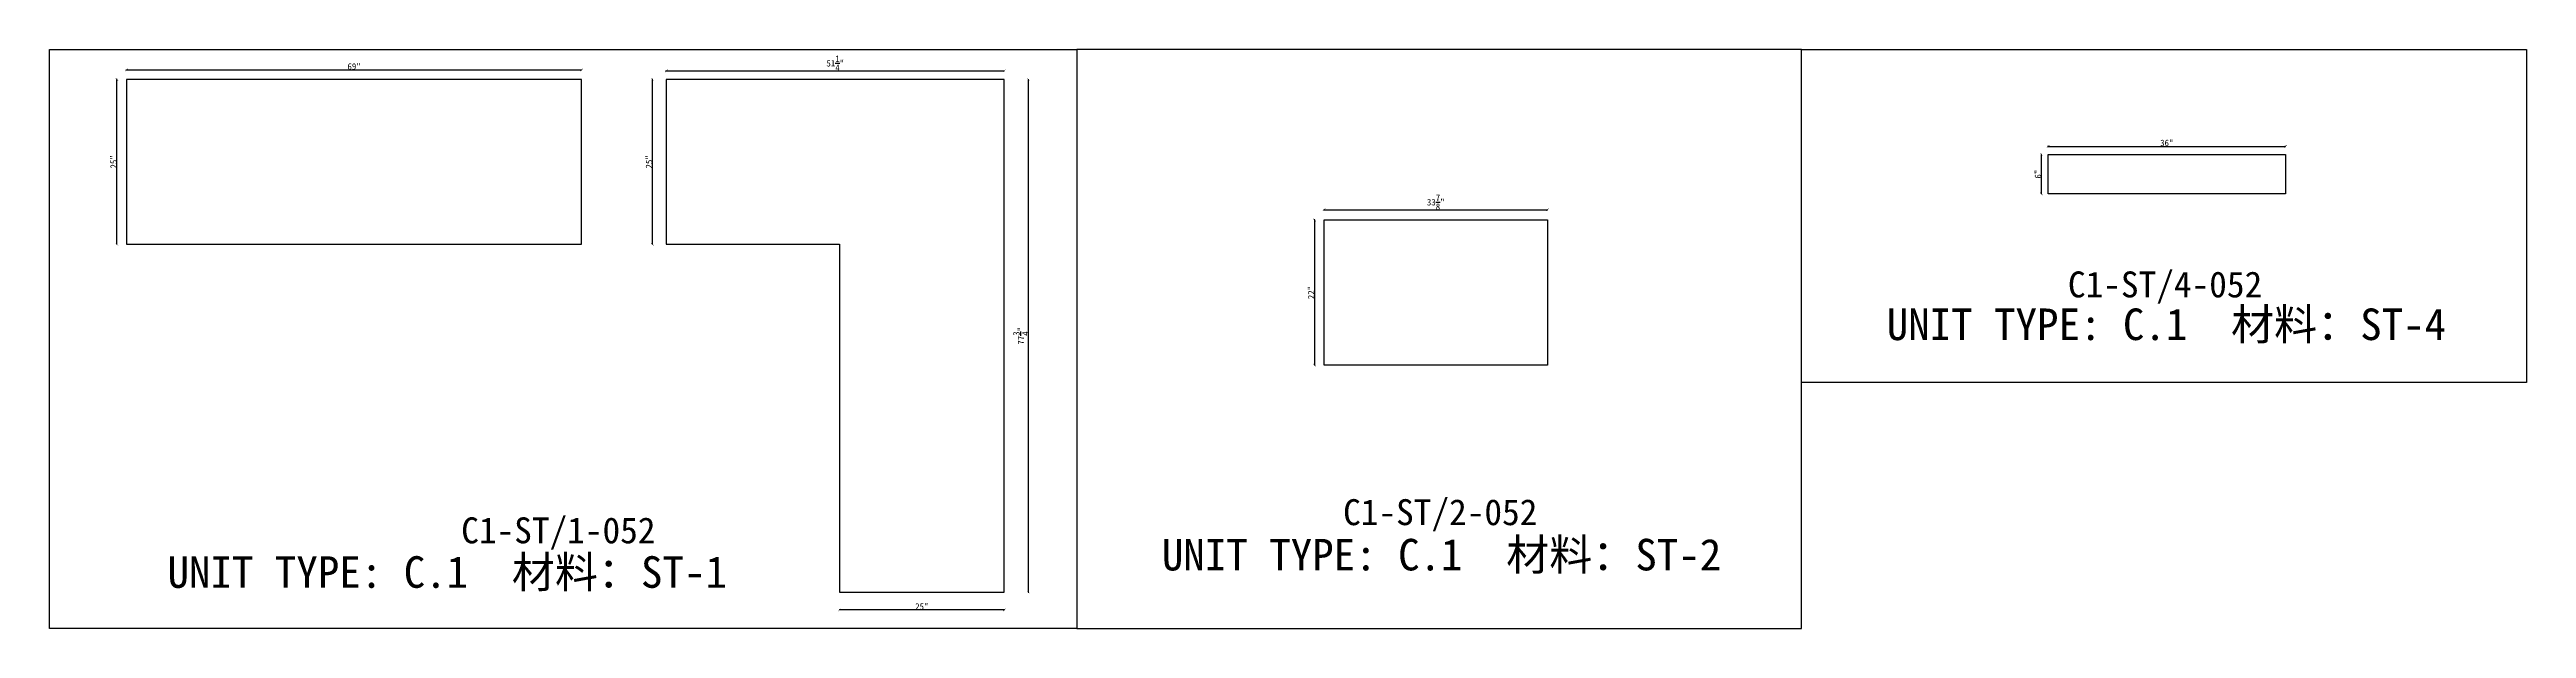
# Model space of a CAD drawing. Header units: millimetres. Extents: x -46966 to 138077, y -48408 to 2116.
# Drawn here: x 3188 to 12728, y -37711 to -35482 of the extents above; entities that cross this region are included whole.
import ezdxf
from ezdxf.enums import TextEntityAlignment as Align

# ---------------------------------------------------------------- set-up
doc = ezdxf.new("R2010")
doc.units = ezdxf.units.MM
doc.layers.add('PART_NUMBER', color=3, linetype='Continuous')
doc.styles.add('样式 1', font='')
doc.styles.get('样式 1').set_extended_font_data('NSimSun')
doc.dimstyles.new('副本 ISO-25', dxfattribs={"dimtxt": 25, "dimasz": 10, "dimexe": 1.5, "dimexo": 0.5, "dimtad": 1, "dimlfac": 0.03937, "dimlunit": 5, "dimtxsty": '样式 1', "dimblk": 'ARCHTICK', "dimcen": 2.5, "dimclrd": 256, "dimclrt": 1, "dimazin": 3, "dimtfac": 1, "dimtmove": 0, "dimatfit": 3, "dimfxlon": 1})

msp = doc.modelspace()

# ---------------------------------------------------------------- texts
at = {"style": '样式 1'}
for s, p in [('UNIT TYPE: C.1', (10263.906, -36600.727)), ('材料：ST-4', (11590.187, -36600.727)), ('UNIT TYPE: C.1', (7472.032, -37487.905)), ('材料：ST-2', (8798.313, -37487.905)), ('UNIT TYPE: C.1', (3641.946, -37554.859)), ('材料：ST-1', (4968.227, -37554.859))]:
    msp.add_text(s, height=121.5865, dxfattribs=at).set_placement(p)
at = {"layer": 'PART_NUMBER', "color": 3, "style": '样式 1'}
for s, p in [('C1-ST/4-052', (11336.142, -36386.4)), ('C1-ST/2-052', (8544.268, -37263.57)), ('C1-ST/1-052', (5147.386, -37333.57))]:
    msp.add_text(s, height=100, dxfattribs=at).set_placement(p, align=Align.MIDDLE_CENTER)

# ---------------------------------------------------------------- blocks, each defined once
blk = doc.blocks.new('_ArchTick')
at = {"color": 0, "linetype": 'ByBlock', "const_width": 0.15}
blk.add_lwpolyline([(-0.5, -0.5), (0.5, 0.5)], dxfattribs=at)
blk = doc.blocks.new('*D683')
at = {"color": 0, "lineweight": -2, "transparency": 16777216}
for p, q in [((3448.3, -35596.8), (3445.8, -35596.8)), ((3448.3, -36231.8), (3445.8, -36231.8))]:
    blk.add_line(p, q, dxfattribs=at)
at = {"lineweight": -2, "transparency": 16777216}
blk.add_line((3447.3, -36231.8), (3447.3, -35596.8), dxfattribs=at)
at = {"layer": 'Defpoints', "color": 0, "transparency": 16777216}
for p in [(3447.3, -35596.8), (3484.3, -35596.8), (3484.3, -36231.8)]:
    blk.add_point(p, dxfattribs=at)
at = {"lineweight": -2, "transparency": 16777216, "xscale": 10, "yscale": 10, "zscale": 10}
for p, rotation in [((3447.3, -35596.8), 90), ((3447.3, -36231.8), 270)]:
    blk.add_blockref('_ArchTick', p, dxfattribs=dict(at, rotation=rotation))
at = {"color": 1, "transparency": 16777216, "insert": (3434.2, -35914.3), "char_height": 25, "attachment_point": 5, "rotation": 90, "style": '样式 1'}
blk.add_mtext('\\A1;25"', dxfattribs=at)
blk = doc.blocks.new('*D684')
at = {"color": 0, "lineweight": -2, "transparency": 16777216}
for p, q in [((3484.3, -35561.4), (3484.3, -35558.9)), ((5236.9, -35561.4), (5236.9, -35558.9))]:
    blk.add_line(p, q, dxfattribs=at)
at = {"lineweight": -2, "transparency": 16777216}
blk.add_line((3484.3, -35560.4), (5236.9, -35560.4), dxfattribs=at)
at = {"layer": 'Defpoints', "color": 0, "transparency": 16777216}
for p in [(5236.9, -35560.4), (3484.3, -35596.8), (5236.9, -35596.8)]:
    blk.add_point(p, dxfattribs=at)
at = {"lineweight": -2, "transparency": 16777216, "xscale": 10, "yscale": 10, "zscale": 10, "rotation": 180}
blk.add_blockref('_ArchTick', (3484.3, -35560.4), dxfattribs=at)
at = {"lineweight": -2, "transparency": 16777216, "xscale": 10, "yscale": 10, "zscale": 10}
blk.add_blockref('_ArchTick', (5236.9, -35560.4), dxfattribs=at)
at = {"color": 1, "transparency": 16777216, "insert": (4360.6, -35547.3), "char_height": 25, "attachment_point": 5, "style": '样式 1'}
blk.add_mtext('\\A1;69"', dxfattribs=at)
blk = doc.blocks.new('*D685')
at = {"color": 0, "lineweight": -2, "transparency": 16777216}
for p, q in [((5563.2, -35564.6), (5563.2, -35562.1)), ((6864.9, -35564.6), (6864.9, -35562.1))]:
    blk.add_line(p, q, dxfattribs=at)
at = {"lineweight": -2, "transparency": 16777216}
blk.add_line((5563.2, -35563.6), (6864.9, -35563.6), dxfattribs=at)
at = {"layer": 'Defpoints', "color": 0, "transparency": 16777216}
for p in [(6864.9, -35563.6), (5563.2, -35596.8), (6864.9, -35596.8)]:
    blk.add_point(p, dxfattribs=at)
at = {"lineweight": -2, "transparency": 16777216, "xscale": 10, "yscale": 10, "zscale": 10, "rotation": 180}
blk.add_blockref('_ArchTick', (5563.2, -35563.6), dxfattribs=at)
at = {"lineweight": -2, "transparency": 16777216, "xscale": 10, "yscale": 10, "zscale": 10}
blk.add_blockref('_ArchTick', (6864.9, -35563.6), dxfattribs=at)
at = {"color": 1, "transparency": 16777216, "insert": (6214, -35534.6), "char_height": 25, "attachment_point": 5, "style": '样式 1'}
blk.add_mtext('\\A1;51{\\H1x;\\S1/4;}"', dxfattribs=at)
blk = doc.blocks.new('*D686')
at = {"color": 0, "lineweight": -2, "transparency": 16777216}
for p, q in [((5510.7, -35596.8), (5508.2, -35596.8)), ((5510.7, -36231.8), (5508.2, -36231.8))]:
    blk.add_line(p, q, dxfattribs=at)
at = {"lineweight": -2, "transparency": 16777216}
blk.add_line((5509.7, -36231.8), (5509.7, -35596.8), dxfattribs=at)
at = {"layer": 'Defpoints', "color": 0, "transparency": 16777216}
for p in [(5509.7, -35596.8), (5563.2, -35596.8), (5563.2, -36231.8)]:
    blk.add_point(p, dxfattribs=at)
at = {"lineweight": -2, "transparency": 16777216, "xscale": 10, "yscale": 10, "zscale": 10}
for p, rotation in [((5509.7, -35596.8), 90), ((5509.7, -36231.8), 270)]:
    blk.add_blockref('_ArchTick', p, dxfattribs=dict(at, rotation=rotation))
at = {"color": 1, "transparency": 16777216, "insert": (5496.6, -35914.3), "char_height": 25, "attachment_point": 5, "rotation": 90, "style": '样式 1'}
blk.add_mtext('\\A1;25"', dxfattribs=at)
blk = doc.blocks.new('*D679')
at = {"color": 0, "lineweight": -2, "transparency": 16777216}
for p, q in [((6229.9, -37639), (6229.9, -37641.5)), ((6864.9, -37639), (6864.9, -37641.5))]:
    blk.add_line(p, q, dxfattribs=at)
at = {"lineweight": -2, "transparency": 16777216}
blk.add_line((6864.9, -37640), (6229.9, -37640), dxfattribs=at)
at = {"layer": 'Defpoints', "color": 0, "transparency": 16777216}
for p in [(6229.9, -37571.6), (6864.9, -37571.6), (6229.9, -37640)]:
    blk.add_point(p, dxfattribs=at)
at = {"lineweight": -2, "transparency": 16777216, "xscale": 10, "yscale": 10, "zscale": 10, "rotation": 180}
blk.add_blockref('_ArchTick', (6229.9, -37640), dxfattribs=at)
at = {"lineweight": -2, "transparency": 16777216, "xscale": 10, "yscale": 10, "zscale": 10}
blk.add_blockref('_ArchTick', (6864.9, -37640), dxfattribs=at)
at = {"color": 1, "transparency": 16777216, "insert": (6547.4, -37626.9), "char_height": 25, "attachment_point": 5, "style": '样式 1'}
blk.add_mtext('\\A1;25"', dxfattribs=at)
blk = doc.blocks.new('*D680')
at = {"color": 0, "lineweight": -2, "transparency": 16777216}
for p, q in [((6957.1, -35596.8), (6959.6, -35596.8)), ((6957.1, -37571.6), (6959.6, -37571.6))]:
    blk.add_line(p, q, dxfattribs=at)
at = {"lineweight": -2, "transparency": 16777216}
blk.add_line((6958.1, -37571.6), (6958.1, -35596.8), dxfattribs=at)
at = {"layer": 'Defpoints', "color": 0, "transparency": 16777216}
for p in [(6864.9, -35596.8), (6958.1, -35596.8), (6864.9, -37571.6)]:
    blk.add_point(p, dxfattribs=at)
at = {"lineweight": -2, "transparency": 16777216, "xscale": 10, "yscale": 10, "zscale": 10}
for p, rotation in [((6958.1, -35596.8), 90), ((6958.1, -37571.6), 270)]:
    blk.add_blockref('_ArchTick', p, dxfattribs=dict(at, rotation=rotation))
at = {"color": 1, "transparency": 16777216, "insert": (6929, -36584.2), "char_height": 25, "attachment_point": 5, "rotation": 90, "style": '样式 1'}
blk.add_mtext('\\A1;77{\\H1x;\\S3/4;}"', dxfattribs=at)
blk = doc.blocks.new('*D681')
at = {"color": 0, "lineweight": -2, "transparency": 16777216}
for p, q in [((8096.8, -36099.9), (8096.8, -36097.4)), ((8957.2, -36099.9), (8957.2, -36097.4))]:
    blk.add_line(p, q, dxfattribs=at)
at = {"lineweight": -2, "transparency": 16777216}
blk.add_line((8096.8, -36098.9), (8957.2, -36098.9), dxfattribs=at)
at = {"layer": 'Defpoints', "color": 0, "transparency": 16777216}
for p in [(8096.8, -36138.3), (8957.2, -36098.9), (8957.2, -36138.3)]:
    blk.add_point(p, dxfattribs=at)
at = {"lineweight": -2, "transparency": 16777216, "xscale": 10, "yscale": 10, "zscale": 10, "rotation": 180}
blk.add_blockref('_ArchTick', (8096.8, -36098.9), dxfattribs=at)
at = {"lineweight": -2, "transparency": 16777216, "xscale": 10, "yscale": 10, "zscale": 10}
blk.add_blockref('_ArchTick', (8957.2, -36098.9), dxfattribs=at)
at = {"color": 1, "transparency": 16777216, "insert": (8527, -36069.8), "char_height": 25, "attachment_point": 5, "style": '样式 1'}
blk.add_mtext('\\A1;33{\\H1x;\\S7/8;}"', dxfattribs=at)
blk = doc.blocks.new('*D682')
at = {"color": 0, "lineweight": -2, "transparency": 16777216}
for p, q in [((8061.2, -36138.3), (8058.7, -36138.3)), ((8061.2, -36697.1), (8058.7, -36697.1))]:
    blk.add_line(p, q, dxfattribs=at)
at = {"lineweight": -2, "transparency": 16777216}
blk.add_line((8060.2, -36138.3), (8060.2, -36697.1), dxfattribs=at)
at = {"layer": 'Defpoints', "color": 0, "transparency": 16777216}
for p in [(8096.8, -36138.3), (8060.2, -36697.1), (8096.8, -36697.1)]:
    blk.add_point(p, dxfattribs=at)
at = {"lineweight": -2, "transparency": 16777216, "xscale": 10, "yscale": 10, "zscale": 10}
for p, rotation in [((8060.2, -36138.3), 90), ((8060.2, -36697.1), 270)]:
    blk.add_blockref('_ArchTick', p, dxfattribs=dict(at, rotation=rotation))
at = {"color": 1, "transparency": 16777216, "insert": (8047, -36417.7), "char_height": 25, "attachment_point": 5, "rotation": 90, "style": '样式 1'}
blk.add_mtext('\\A1;22"', dxfattribs=at)
blk = doc.blocks.new('*D687')
at = {"color": 0, "lineweight": -2, "transparency": 16777216}
for p, q in [((10885.6, -35855.7), (10885.6, -35853.2)), ((11800, -35855.7), (11800, -35853.2))]:
    blk.add_line(p, q, dxfattribs=at)
at = {"lineweight": -2, "transparency": 16777216}
blk.add_line((10885.6, -35854.7), (11800, -35854.7), dxfattribs=at)
at = {"layer": 'Defpoints', "color": 0, "transparency": 16777216}
for p in [(11800, -35854.7), (10885.6, -35885.6), (11800, -35885.6)]:
    blk.add_point(p, dxfattribs=at)
at = {"lineweight": -2, "transparency": 16777216, "xscale": 10, "yscale": 10, "zscale": 10, "rotation": 180}
blk.add_blockref('_ArchTick', (10885.6, -35854.7), dxfattribs=at)
at = {"lineweight": -2, "transparency": 16777216, "xscale": 10, "yscale": 10, "zscale": 10}
blk.add_blockref('_ArchTick', (11800, -35854.7), dxfattribs=at)
at = {"color": 1, "transparency": 16777216, "insert": (11342.8, -35841.6), "char_height": 25, "attachment_point": 5, "style": '样式 1'}
blk.add_mtext('\\A1;36"', dxfattribs=at)
blk = doc.blocks.new('*D688')
at = {"color": 0, "lineweight": -2, "transparency": 16777216}
for p, q in [((10860.8, -35885.6), (10858.3, -35885.6)), ((10860.8, -36038), (10858.3, -36038))]:
    blk.add_line(p, q, dxfattribs=at)
at = {"lineweight": -2, "transparency": 16777216}
blk.add_line((10859.8, -36038), (10859.8, -35885.6), dxfattribs=at)
at = {"layer": 'Defpoints', "color": 0, "transparency": 16777216}
for p in [(10859.8, -35885.6), (10885.6, -35885.6), (10885.6, -36038)]:
    blk.add_point(p, dxfattribs=at)
at = {"lineweight": -2, "transparency": 16777216, "xscale": 10, "yscale": 10, "zscale": 10}
for p, rotation in [((10859.8, -35885.6), 90), ((10859.8, -36038), 270)]:
    blk.add_blockref('_ArchTick', p, dxfattribs=dict(at, rotation=rotation))
at = {"color": 1, "transparency": 16777216, "insert": (10846.6, -35961.8), "char_height": 25, "attachment_point": 5, "rotation": 90, "style": '样式 1'}
blk.add_mtext('\\A1;6"', dxfattribs=at)

# ---------------------------------------------------------------- dimensions: what is measured, and where the dimension line sits
for base, p1, p2, picture, middle in [((5236.874, -35560.43), (3484.274, -35596.76), (5236.874, -35596.76), '*D684', (4360.574, -35547.305)), ((6864.919, -35563.627), (5563.169, -35596.76), (6864.919, -35596.76), '*D685', (6214.044, -35534.604)), ((11799.998, -35854.734), (10885.598, -35885.57), (11799.998, -35885.57), '*D687', (11342.798, -35841.609)), ((8957.228, -36098.875), (8096.803, -36138.302), (8957.228, -36138.302), '*D681', (8527.015, -36069.782)), ((6229.919, -37640.026), (6864.919, -37571.61), (6229.919, -37571.61), '*D679', (6547.419, -37626.901))]:
    dim = msp.add_linear_dim(base=base, p1=p1, p2=p2, dimstyle='副本 ISO-25')
    dim.commit()
    dim.dimension.update_dxf_attribs({"geometry": picture, "text_midpoint": middle})
for base, p1, p2, picture, middle in [((3447.334, -35596.76), (3484.274, -36231.76), (3484.274, -35596.76), '*D683', (3434.209, -35914.26)), ((5509.724, -35596.76), (5563.169, -36231.76), (5563.169, -35596.76), '*D686', (5496.599, -35914.26)), ((6958.141, -35596.76), (6864.919, -37571.61), (6864.919, -35596.76), '*D680', (6929.048, -36584.185)), ((10859.763, -35885.57), (10885.598, -36037.97), (10885.598, -35885.57), '*D688', (10846.638, -35961.77)), ((8060.157, -36697.102), (8096.803, -36138.302), (8096.803, -36697.102), '*D682', (8047.032, -36417.702))]:
    dim = msp.add_linear_dim(base=base, p1=p1, p2=p2, angle=90, dimstyle='副本 ISO-25')
    dim.commit()
    dim.dimension.update_dxf_attribs({"geometry": picture, "text_midpoint": middle})

# ---------------------------------------------------------------- linework, layer by layer
at = {"color": 1}
for points in [[(3187.523, -35481.834), (7144.404, -35481.834), (7144.404, -37711.401), (3187.523, -37711.401)], [(7144.404, -37711.401), (9936.279, -37711.401), (9936.279, -35481.834), (7144.404, -35481.834)], [(9936.279, -35481.834), (12728.153, -35481.834), (12728.153, -36764.231), (9936.279, -36764.231)]]:
    msp.add_lwpolyline(points, close=True, dxfattribs=at)
for points in [[(3484.274, -36231.76), (5236.874, -36231.76), (5236.874, -35596.76), (3484.274, -35596.76)], [(6864.919, -35596.76), (5563.169, -35596.76), (5563.169, -36231.76), (6229.919, -36231.76), (6229.919, -37571.61), (6864.919, -37571.61)], [(10885.598, -35885.57), (11799.998, -35885.57), (11799.998, -36037.97), (10885.598, -36037.97)], [(8096.803, -36138.302), (8957.228, -36138.302), (8957.228, -36697.102), (8096.803, -36697.102)]]:
    msp.add_lwpolyline(points, close=True)

msp.set_redraw_order([(e.dxf.handle, doc.entitydb.next_handle()) for e in msp.query("TEXT MTEXT ATTDEF DIMENSION ARC_DIMENSION")])  # texts and dimensions are drawn at this point

doc.saveas('drawing.dxf')
